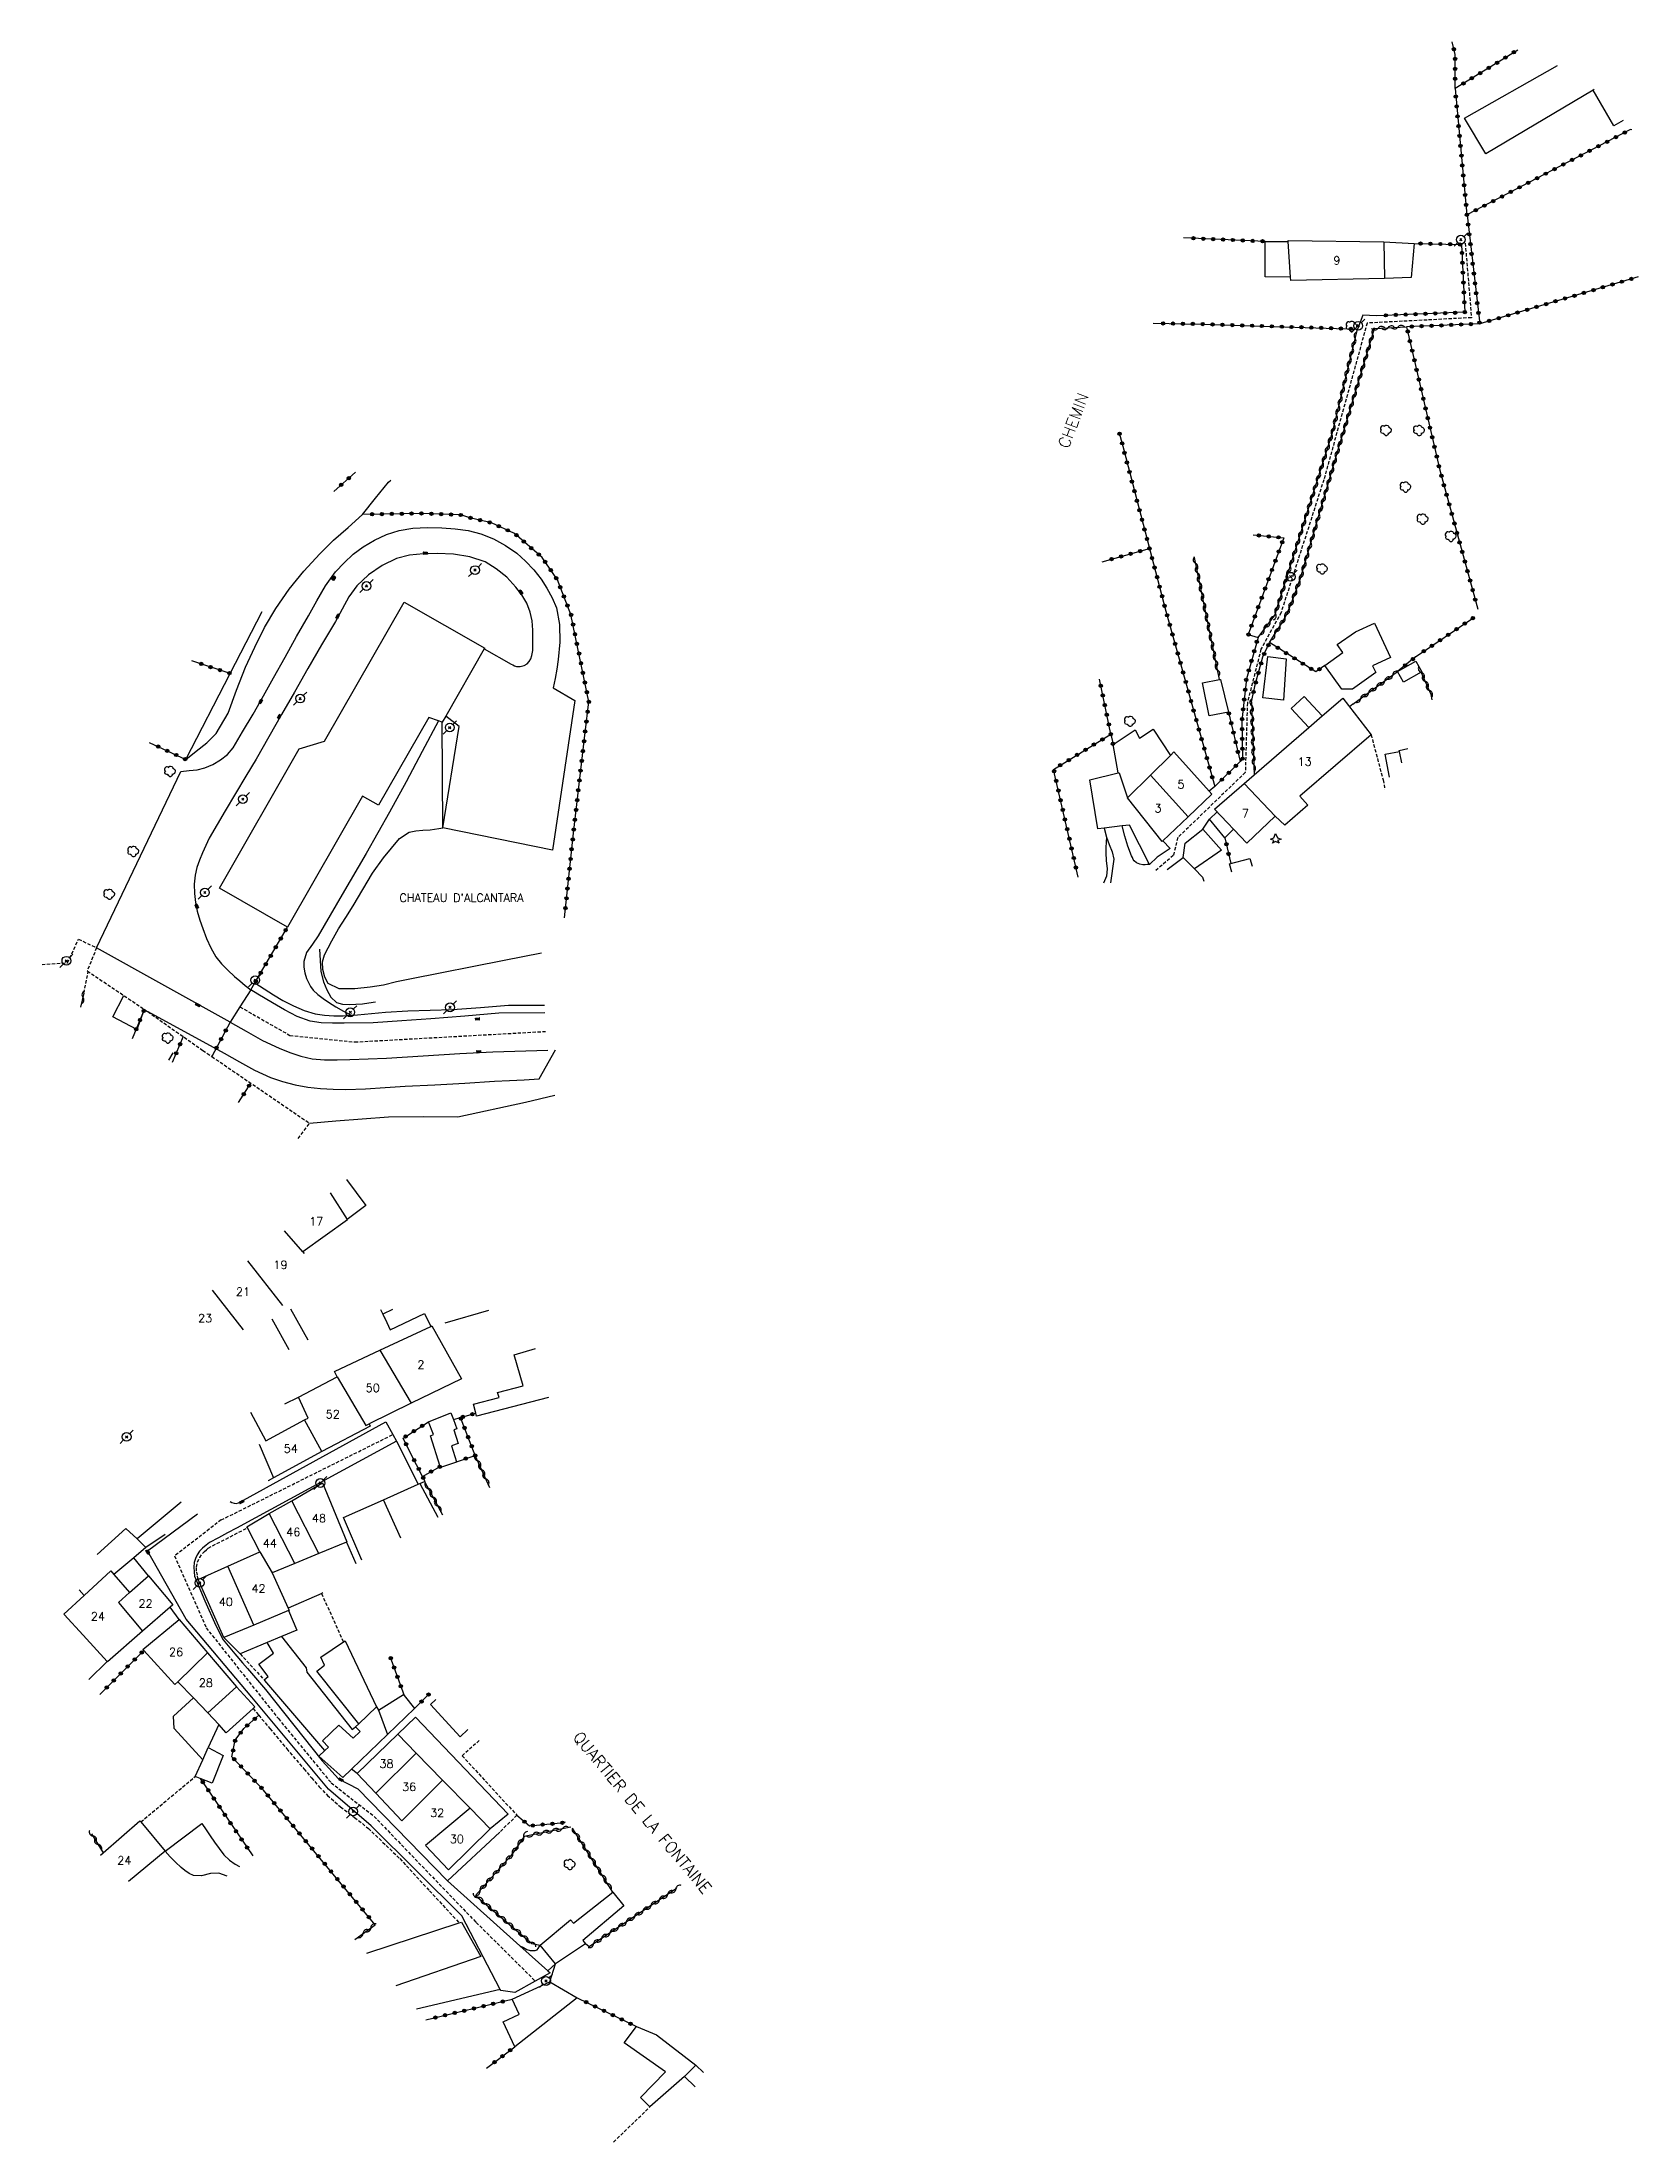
# Model space of a CAD drawing. Header units: millimetres. Extents: x 143000 to 143957, y 139149 to 140000.
# Drawn here: x 143391.1 to 143633.3, y 139677.1 to 139995.9 of the extents above; entities that cross this region are included whole.
import ezdxf
from ezdxf.enums import TextEntityAlignment as Align

# ---------------------------------------------------------------- set-up
doc = ezdxf.new("R2010")
doc.units = ezdxf.units.MM
doc.linetypes.add('DASHED', pattern=[0.75, 0.5, -0.25])
doc.layers.get('0').update_dxf_attribs({"linetype": 'CONTINUOUS'})
for name, color, linetype in [('W0001', 6, 'DASHED'), ('W0006', 2, 'CONTINUOUS'), ('W0008', 7, 'CONTINUOUS'), ('W0014', 7, 'CONTINUOUS'), ('W0017', 7, 'CONTINUOUS'), ('W0020', 2, 'CONTINUOUS'), ('W0070', 7, 'DASHED'), ('W0071', 7, 'CONTINUOUS'), ('W0101', 7, 'CONTINUOUS'), ('W0104', 1, 'CONTINUOUS'), ('W0112', 1, 'DASHED'), ('W0211', 2, 'CONTINUOUS'), ('W0214', 2, 'CONTINUOUS'), ('W0300', 7, 'CONTINUOUS'), ('W0303', 7, 'CONTINUOUS'), ('W0310', 3, 'CONTINUOUS'), ('W0323', 7, 'CONTINUOUS'), ('W0330', 7, 'CONTINUOUS'), ('W0401', 7, 'CONTINUOUS'), ('W0473', 7, 'CONTINUOUS'), ('W0984', 7, 'CONTINUOUS'), ('W0989', 7, 'CONTINUOUS'), ('W0991', 7, 'CONTINUOUS'), ('W1102', 7, 'CONTINUOUS')]:
    doc.layers.add(name, color=color, linetype=linetype)
doc.styles.get("Standard").update_dxf_attribs({"font": 'romans.shx', "width": 0.85})

msp = doc.modelspace()

# ---------------------------------------------------------------- texts
at = {"layer": 'W0984'}
msp.add_text("CHATEAU D'ALCANTARA", height=1.25, dxfattribs=at).set_placement((143454.78, 139865.97), align=Align.MIDDLE_CENTER)
at = {"layer": 'W0989'}
for s, rotation, p in [('CHEMIN', 69.104, (143546.88, 139934.04)), ('QUARTIER DE LA FONTAINE', 309.861, (143471.57, 139738.48))]:
    msp.add_text(s, height=1.75, rotation=rotation, dxfattribs=at).set_placement(p)
at = {"layer": 'W0991'}
for s, p in [('9', (143587.63, 139962.72)), ('13', (143582.73, 139886.63)), ('5', (143563.97, 139883.18)), ('3', (143560.48, 139879.55)), ('7', (143573.75, 139878.79)), ('17', (143432.73, 139816.83)), ('19', (143427.3, 139810.24)), ('21', (143421.61, 139806.16)), ('23', (143415.86, 139802.14)), ('2', (143448.61, 139795.09)), ('50', (143441.3, 139791.56)), ('52', (143435.23, 139787.56)), ('54', (143428.86, 139782.35)), ('48', (143433.14, 139771.79)), ('46', (143429.25, 139769.68)), ('44', (143425.7, 139767.97)), ('22', (143406.83, 139758.83)), ('40', (143419.01, 139759.08)), ('42', (143423.97, 139761.1)), ('24', (143399.6, 139756.88)), ('26', (143411.45, 139751.47)), ('28', (143415.98, 139746.8)), ('38', (143443.4, 139734.51)), ('36', (143446.82, 139731)), ('32', (143451.08, 139727.05)), ('30', (143454.06, 139723.08)), ('24', (143403.6, 139719.84))]:
    msp.add_text(s, height=1.25, dxfattribs=at).set_placement(p, align=Align.MIDDLE_CENTER)

# ---------------------------------------------------------------- blocks, each defined once
blk = doc.blocks.new('T473')
for p, q in [((-0.166667, 0.166667), (0.166667, -0.166667)), ((-0.166667, -0.166667), (0.166667, 0.166667)), ((0.500001, 0.500001), (1.000002, 1.000002)), ((-1.000002, -1.000002), (-0.500001, -0.500001))]:
    blk.add_line(p, q)
blk.add_ellipse((0, 0), major_axis=(0.471405, 0.471405), ratio=1, start_param=5.4977871438, end_param=11.780972451)
blk = doc.blocks.new('T300')
for p, q in [((-0.8, 0.51), (-0.86, 0.34)), ((-0.86, 0.34), (-0.86, 0.17)), ((-0.86, 0.17), (-0.74, 0.06)), ((-0.69, 0.63), (-0.8, 0.51)), ((-0.8, -0.06), (-0.74, 0.06)), ((-0.74, 0.06), (-0.69, 0.11)), ((-0.57, 0.69), (-0.69, 0.63)), ((-0.46, 0.69), (-0.57, 0.69)), ((-0.29, 0.63), (-0.46, 0.69)), ((-0.29, 0.63), (-0.17, 0.74)), ((-0.23, 0.57), (-0.29, 0.63)), ((-0.17, 0.74), (-0.06, 0.8)), ((-0.06, 0.8), (0.06, 0.8)), ((0.06, 0.8), (0.23, 0.74)), ((0.23, 0.74), (0.34, 0.63)), ((0.34, 0.63), (0.4, 0.51)), ((0.46, 0.46), (0.34, 0.46)), ((0.4, 0.51), (0.4, 0.46)), ((0.57, 0.4), (0.46, 0.46)), ((0.57, 0.4), (0.69, 0.29)), ((0.69, 0.29), (0.74, 0.17)), ((0.74, 0.06), (0.69, -0.17)), ((0.74, 0.17), (0.74, 0.06)), ((-0.8, -0.17), (-0.8, -0.06)), ((-0.8, -0.23), (-0.8, -0.17)), ((-0.74, -0.34), (-0.8, -0.23)), ((-0.69, -0.4), (-0.74, -0.34)), ((-0.51, -0.46), (-0.69, -0.4)), ((-0.4, -0.46), (-0.51, -0.46)), ((-0.4, -0.46), (-0.34, -0.46)), ((-0.34, -0.46), (-0.34, -0.4)), ((-0.34, -0.51), (-0.34, -0.46)), ((-0.29, -0.63), (-0.34, -0.51)), ((-0.17, -0.74), (-0.29, -0.63)), ((-0.06, -0.8), (-0.17, -0.74)), ((0.06, -0.8), (-0.06, -0.8)), ((0.17, -0.74), (0.06, -0.8)), ((0.23, -0.69), (0.17, -0.74)), ((0.29, -0.46), (0.23, -0.46)), ((0.29, -0.63), (0.23, -0.69)), ((0.46, -0.4), (0.29, -0.46)), ((0.34, -0.51), (0.29, -0.63)), ((0.34, -0.51), (0.34, -0.46)), ((0.57, -0.34), (0.46, -0.4)), ((0.63, -0.29), (0.57, -0.34)), ((0.69, -0.17), (0.63, -0.29))]:
    blk.add_line(p, q)
blk = doc.blocks.new('T303')
for p, q in [((-0.77, 0), (-0.28, 0.21)), ((-0.28, -0.21), (-0.77, 0)), ((-0.28, 0.21), (0, 0.83)), ((0, 0.83), (0.28, 0.21)), ((0.28, 0.21), (0.83, 0)), ((0.83, 0), (0.28, -0.21)), ((-0.49, -0.63), (-0.28, -0.21)), ((0, -0.35), (-0.49, -0.63)), ((0.56, -0.63), (0, -0.35)), ((0.28, -0.21), (0.56, -0.63))]:
    blk.add_line(p, q)
blk = doc.blocks.new('T401')
for p, q in [((-0.3, 0.3), (0, 0.3)), ((-0.3, -0.25), (-0.3, 0.3)), ((-0.3, 0.15), (0, 0.15)), ((-0.3, 0), (0, 0)), ((0, 0.3), (0, -0.25)), ((-0.3, -0.15), (0, -0.15)), ((-0.3, -0.25), (-0.3, -0.3)), ((-0.3, -0.3), (0, -0.3)), ((0, -0.3), (0, -0.25))]:
    blk.add_line(p, q)
blk = doc.blocks.new('t323o')
at = {"color": 0, "linetype": 'Continuous'}
for radius in [0.25, 0.15]:
    blk.add_circle((0, 0), radius, dxfattribs=at)
blk = doc.blocks.new('t310o')
at = {"color": 0, "linetype": 'Continuous'}
for centre, start, end in [((-0.5, 0.38), 216.8699, 323.1304), ((0.5, -0.37), 36.8699, 143.1303)]:
    blk.add_arc(centre, 0.625, start, end, dxfattribs=at)

# ---------------------------------------------------------------- linework, layer by layer
at = {"layer": 'W0001'}
for points in [[(143421.14, 139849.4), (143428.74, 139845.07), (143438.59, 139844.07), (143467.65, 139845.68)], [(143418.31, 139771.51), (143444.34, 139784.47)], [(143418.31, 139771.51), (143411.2, 139766.05), (143416.02, 139755.14), (143426.98, 139741.35), (143435, 139731.6), (143441.51, 139726.51), (143457, 139710.41), (143465.97, 139701.52)]]:
    msp.add_lwpolyline(points, dxfattribs=at)
at = {"layer": 'W0006'}
for points in [[(143407.15, 139848.68), (143418.76, 139842.39)], [(143418.76, 139842.39), (143421.07, 139841.08), (143423.38, 139839.77), (143425.77, 139838.68), (143427.62, 139838.07), (143429.52, 139837.57), (143431.45, 139837.2), (143433.36, 139836.99), (143435.29, 139836.9), (143437.22, 139836.87), (143440.21, 139836.94), (143443.21, 139837.14), (143446.21, 139837.34), (143450.74, 139837.59), (143455.27, 139837.84), (143459.8, 139838.1), (143462.05, 139838.22), (143464.3, 139838.34), (143466.55, 139838.46), (143469.04, 139842.9)]]:
    msp.add_lwpolyline(points, dxfattribs=at)
at = {"layer": 'W0008'}
for points in [[(143422.79, 139851.99), (143421.14, 139849.4), (143419.67, 139847.1)], [(143419.67, 139847.1), (143422.11, 139845.7), (143424.56, 139844.31), (143427.09, 139843.11), (143428.73, 139842.47), (143430.39, 139841.91), (143432.09, 139841.51), (143433.98, 139841.35), (143435.89, 139841.37), (143437.81, 139841.42), (143443.38, 139841.59), (143448.95, 139841.96), (143454.51, 139842.32), (143459.51, 139842.6), (143459.51, 139842.6), (143467.88, 139842.84), (143467.88, 139842.84)], [(143419.69, 139774.3), (143419.93, 139774.15), (143420.25, 139774.05), (143420.57, 139774.02), (143420.95, 139774.11), (143421.33, 139774.3), (143421.71, 139774.5), (143443.29, 139786.43)], [(143443.29, 139786.43), (143444.34, 139784.47), (143444.89, 139783.45)], [(143444.89, 139783.45), (143436.8, 139779.06), (143428.72, 139774.66), (143420.63, 139770.29), (143419.27, 139769.55), (143417.9, 139768.82), (143416.54, 139768.09), (143416, 139767.67), (143415.46, 139767.25), (143415, 139766.77), (143414.66, 139766.24), (143414.38, 139765.66), (143414.2, 139765.06), (143414.14, 139764.37), (143414.2, 139763.66), (143414.26, 139762.96)], [(143436.12, 139732.2), (143439.03, 139730.68), (143452.61, 139716.77), (143452.67, 139716.72), (143463.64, 139706.87), (143467.9, 139703.05), (143468.21, 139702.78), (143465.97, 139701.52), (143462.88, 139699.78), (143460.74, 139700.06), (143460.66, 139700.21), (143454.82, 139711.42), (143441.08, 139725.08), (143434.58, 139730.63), (143422.93, 139744.61), (143413.01, 139756.47), (143407.12, 139766.8), (143414.73, 139772.43)], [(143414.26, 139762.96), (143415.84, 139759.22), (143417.49, 139755.51), (143418.61, 139753.33), (143420.38, 139751.18), (143421.54, 139749.83), (143422.28, 139748.97), (143425.01, 139745.79), (143433.63, 139734.93), (143436.12, 139732.2)]]:
    msp.add_lwpolyline(points, dxfattribs=at)
at = {"layer": 'W0014'}
for points in [[(143467.43, 139848.52), (143467.43, 139848.52), (143460.43, 139848.46), (143460.43, 139848.46), (143455.29, 139848.01), (143450.14, 139847.6), (143445.74, 139847.27), (143441.35, 139846.99), (143436.95, 139846.93), (143435.22, 139846.95), (143433.48, 139847), (143431.79, 139847.24), (143429.82, 139847.95), (143427.93, 139848.96), (143426.07, 139850.03), (143424.97, 139850.67), (143423.88, 139851.33), (143422.79, 139851.99)], [(143423.41, 139853.05), (143424.82, 139852.14), (143426.22, 139851.22), (143427.67, 139850.39), (143429.26, 139849.57), (143430.89, 139848.84), (143432.58, 139848.33), (143433.98, 139848.13), (143435.4, 139848.06), (143436.83, 139848.06), (143438.05, 139848.12), (143438.98, 139848.17), (143441.12, 139848.41), (143443.26, 139848.62), (143446.65, 139848.78), (143450.04, 139848.88), (143453.43, 139848.99), (143457.66, 139849.29), (143461.89, 139849.64), (143461.89, 139849.64), (143467.36, 139849.64), (143467.36, 139849.64)], [(143444.3, 139803.45), (143442.81, 139802.77)]]:
    msp.add_lwpolyline(points, dxfattribs=at)
at = {"layer": 'W0017'}
for points in [[(143419.67, 139847.1), (143399.38, 139858.37), (143412.2, 139885.11), (143413.42, 139885.26), (143414.64, 139885.41), (143415.81, 139885.69), (143417.04, 139886.21), (143418.21, 139886.89), (143419.24, 139887.71), (143420.11, 139888.75), (143420.84, 139889.94), (143421.55, 139891.14), (143423.18, 139893.85), (143424.72, 139896.6), (143426.26, 139899.36), (143428.01, 139902.5), (143429.75, 139905.65), (143431.55, 139908.77), (143432.83, 139911.05), (143434.15, 139913.32), (143435.67, 139915.42), (143436.95, 139916.81), (143438.33, 139918.12), (143439.83, 139919.26), (143441.55, 139920.27), (143443.39, 139921.09), (143445.29, 139921.7), (143447.41, 139922.06), (143449.6, 139922.16), (143451.78, 139922.1), (143453.79, 139921.97), (143455.8, 139921.7), (143457.73, 139921.21), (143459.64, 139920.45), (143461.47, 139919.45), (143463.16, 139918.27), (143464.51, 139917.08), (143465.74, 139915.74), (143466.84, 139914.31), (143467.75, 139912.94), (143468.55, 139911.5), (143469.17, 139910), (143469.66, 139907.45), (143469.68, 139904.78), (143469.45, 139902.11), (143469.25, 139900.68), (143468.98, 139899.26), (143468.7, 139897.83), (143471.95, 139895.89), (143468.58, 139873.21), (143451.95, 139876.57), (143454.42, 139891.98), (143452.4, 139893.55)], [(143458.22, 139903.73), (143462.3, 139901.44), (143462.57, 139901.31), (143462.84, 139901.18), (143463.12, 139901.09), (143463.68, 139901.08), (143464.26, 139901.2), (143464.74, 139901.46), (143465.05, 139901.81), (143465.28, 139902.26), (143465.46, 139902.73), (143465.61, 139903.51), (143465.61, 139904.33), (143465.58, 139905.16), (143465.58, 139906.57), (143465.49, 139907.98), (143465.22, 139909.34), (143464.67, 139910.68), (143463.91, 139911.96), (143463.03, 139913.14), (143461.66, 139914.62), (143460.06, 139915.92), (143458.35, 139916.94), (143456.05, 139917.72), (143453.57, 139918.1), (143451.08, 139918.21), (143449, 139918.18), (143446.9, 139917.96), (143444.92, 139917.46), (143442.71, 139916.42), (143440.65, 139914.99), (143438.87, 139913.3), (143437.65, 139911.63), (143436.64, 139909.77), (143435.63, 139907.91), (143433.54, 139904.34), (143431.47, 139900.76), (143429.41, 139897.17), (143427.48, 139893.77), (143425.55, 139890.38), (143423.59, 139887), (143422.03, 139884.4), (143420.45, 139881.8), (143418.92, 139879.18), (143417.69, 139877.1), (143416.49, 139874.99), (143415.46, 139872.81), (143415.02, 139871.69), (143414.62, 139870.55), (143414.34, 139869.4), (143414.22, 139868.02), (143414.26, 139866.63), (143414.41, 139865.25), (143414.68, 139863.91), (143415.07, 139862.58), (143415.52, 139861.29), (143416.08, 139859.8), (143416.72, 139858.34), (143417.51, 139856.98), (143418.36, 139855.93), (143419.32, 139854.96), (143420.32, 139854.03), (143421.13, 139853.33), (143421.96, 139852.66), (143422.79, 139851.99)], [(143552.33, 139876.53), (143552.66, 139875.16), (143553.08, 139874.06), (143553.51, 139872.95), (143553.78, 139871.83), (143553.78, 139871.83), (143553.78, 139871.83), (143553.28, 139868.25), (143553.28, 139868.25)], [(143559.18, 139871.03), (143558.85, 139871), (143558.52, 139870.97), (143558.19, 139870.98), (143557.7, 139871.08), (143557.24, 139871.27), (143556.86, 139871.55), (143556.71, 139871.79), (143556.59, 139872.07), (143556.47, 139872.35), (143555.92, 139873.82), (143555.47, 139875.34), (143555.02, 139876.86)], [(143444.89, 139783.45), (143448.19, 139776.94)], [(143419.21, 139717.45), (143417.96, 139717.9), (143416.67, 139717.82), (143415.33, 139717.49), (143414.08, 139717.52), (143413.43, 139717.85), (143412.8, 139718.29), (143412.21, 139718.77), (143411.36, 139719.54), (143410.58, 139720.38), (143409.8, 139721.22), (143415.39, 139725.45), (143416, 139724.49), (143416.62, 139723.54), (143417.27, 139722.61), (143417.98, 139721.64), (143418.72, 139720.7), (143419.56, 139719.86), (143420.42, 139719.27), (143421.07, 139718.92)], [(143460.57, 139724.13), (143452.67, 139716.72)], [(143463.64, 139706.87), (143464.16, 139706.59), (143464.68, 139706.31), (143465.22, 139706.15), (143465.58, 139706.13), (143465.95, 139706.15), (143466.27, 139706.27), (143466.43, 139706.46), (143466.57, 139706.7), (143466.7, 139706.94)], [(143469.05, 139704.13), (143467.9, 139703.05)]]:
    msp.add_lwpolyline(points, dxfattribs=at)
at = {"layer": 'W0020'}
for points in [[(143428.6, 139797.36), (143426.03, 139802.01)], [(143428.81, 139803.57), (143431.46, 139798.86)]]:
    msp.add_lwpolyline(points, dxfattribs=at)
at = {"layer": 'W0070'}
msp.add_lwpolyline([(143607.11, 139965.32), (143608.05, 139954.02), (143592.22, 139953.2), (143585.65, 139929.43), (143579.16, 139909.26), (143576.1, 139903.68), (143574.04, 139895.57), (143573.73, 139884.99), (143563.48, 139875.09), (143562.8, 139872.38), (143560, 139869.98)], dxfattribs=at)
at = {"layer": 'W0071'}
for points in [[(143569.12, 139882.83), (143568.27, 139882.14)], [(143567.26, 139876.4), (143568.3, 139877.88)], [(143460.66, 139700.21), (143447.92, 139697.26)]]:
    msp.add_lwpolyline(points, dxfattribs=at)
at = {"layer": 'W0101'}
for points in [[(143594.77, 139965.52), (143594.88, 139959.95), (143580.65, 139959.68), (143580.61, 139960.2), (143580.23, 139965.6), (143580.22, 139965.76)], [(143418.04, 139867.4), (143430.16, 139888.57), (143433.97, 139889.73), (143446.06, 139910.86), (143458.29, 139903.86), (143458.22, 139903.73), (143452.4, 139893.55), (143451.85, 139892.6), (143451.29, 139892.8), (143449.83, 139893.33), (143442.2, 139880), (143439.75, 139881.4), (143428.35, 139861.49)]]:
    msp.add_lwpolyline(points, close=True, dxfattribs=at)
for points in [[(143573.54, 139883.33), (143575.06, 139884.64), (143583.38, 139891.82), (143585.42, 139893.58), (143588.55, 139896.29), (143592.82, 139890.71), (143582.03, 139881.39), (143583.23, 139880), (143579.73, 139876.98)], [(143559.34, 139884.6), (143562.37, 139887.58), (143562.9, 139888.11), (143568.27, 139882.14), (143568.65, 139881.71), (143565.04, 139878.26)], [(143597.49, 139886.45), (143597.12, 139888.17), (143597.08, 139888.34), (143598.41, 139888.63)], [(143555.83, 139881.14), (143559.34, 139884.6)], [(143565.04, 139878.26), (143561.22, 139874.62), (143561.1, 139874.5), (143555.83, 139881.14)], [(143569.04, 139879.43), (143573.54, 139883.33)], [(143578.27, 139878.34), (143573.95, 139874.25), (143569.04, 139879.43)], [(143579.73, 139876.98), (143578.27, 139878.34), (143578.27, 139878.34)], [(143561.88, 139870.28), (143561.88, 139870.28), (143564.28, 139872.06), (143566, 139870.35), (143567.24, 139869.11), (143567.45, 139868.5)], [(143434.85, 139821.15), (143437.42, 139817.1), (143437.45, 139817.05), (143430.7, 139812.22)], [(143430.7, 139812.22), (143430.89, 139811.96)], [(143442.37, 139797.28), (143450.11, 139800.89), (143450.27, 139800.97), (143454.77, 139792.95)], [(143435.88, 139793.23), (143435.49, 139794.06), (143435.59, 139794.11), (143442.37, 139797.28)], [(143430.93, 139786.71), (143431.03, 139786.76), (143431.51, 139786.98), (143430.02, 139790.17), (143435.88, 139793.23)], [(143454.77, 139792.95), (143447.13, 139789.22)], [(143422.74, 139787.9), (143425.09, 139783.53)], [(143447.13, 139789.22), (143440.76, 139786.1)], [(143425.09, 139783.53), (143425.09, 139783.53), (143430.93, 139786.71)], [(143440.76, 139786.1), (143440.92, 139785.76), (143433.6, 139781.89)], [(143433.6, 139781.89), (143426.25, 139777.9)], [(143426.25, 139777.9), (143425.42, 139777.43), (143425.42, 139777.43), (143425.42, 139777.43)], [(143429.01, 139774.44), (143433.67, 139777.15)], [(143433.67, 139777.15), (143437.39, 139768.2), (143437.31, 139768.16), (143433.14, 139766.43)], [(143412.21, 139774.19), (143405.55, 139768.65), (143403.85, 139770.22)], [(143422.19, 139770.49), (143425.6, 139772.47)], [(143425.6, 139772.47), (143429.01, 139774.44)], [(143403.85, 139770.22), (143399.47, 139766.29)], [(143424.17, 139766.65), (143422.29, 139770.31), (143422.19, 139770.49)], [(143419.33, 139764.5), (143424.17, 139766.65)], [(143433.14, 139766.43), (143429.49, 139764.91)], [(143406.38, 139754.63), (143401.07, 139749.98), (143401.02, 139750.04), (143397.35, 139754.03), (143394.46, 139757.17), (143394.41, 139757.23), (143397.49, 139760.05), (143401.54, 139763.77), (143402.02, 139763.23), (143404.39, 139760.51)], [(143404.39, 139760.51), (143407.28, 139763.03)], [(143407.28, 139763.03), (143410.98, 139758.65)], [(143414.83, 139762.49), (143419.33, 139764.5)], [(143418.7, 139753.66), (143414.83, 139762.49)], [(143426.03, 139763.48), (143428.48, 139758.11), (143428.63, 139757.79), (143428.54, 139757.76), (143423.25, 139755.56)], [(143429.49, 139764.91), (143426.03, 139763.48)], [(143410.98, 139758.65), (143410.55, 139758.27), (143406.38, 139754.63)], [(143411.7, 139746.96), (143411.25, 139746.53), (143406.55, 139751.7), (143406.42, 139751.84), (143411.94, 139756.41)], [(143411.94, 139756.41), (143416.23, 139751.36)], [(143423.25, 139755.56), (143418.7, 139753.66)], [(143416.23, 139751.36), (143420.63, 139746.19)], [(143420.63, 139746.19), (143416.29, 139742.24), (143414.08, 139744.51), (143411.7, 139746.96)], [(143438.96, 139733.01), (143445.12, 139739), (143447.91, 139736.13)], [(143447.91, 139736.13), (143451.91, 139732.03)], [(143441.79, 139730.02), (143438.96, 139733.01)], [(143451.91, 139732.03), (143456.08, 139727.75)], [(143445.74, 139725.86), (143441.79, 139730.02)], [(143456.08, 139727.75), (143459.14, 139724.61), (143452.79, 139718.42)], [(143400, 139720.63), (143400.39, 139720.97), (143405.96, 139725.86), (143406.11, 139725.68), (143409.8, 139721.22), (143404.23, 139716.62)], [(143452.79, 139718.42), (143449.33, 139722.07)]]:
    msp.add_lwpolyline(points, dxfattribs=at)
at = {"layer": 'W0104'}
for points in [[(143607.01, 139984.31), (143621.13, 139992.33)], [(143626.67, 139988.69), (143626.51, 139988.58), (143610.24, 139978.88), (143607.01, 139984.31)], [(143631.09, 139983.96), (143629.66, 139983.13), (143626.51, 139988.58)], [(143580.61, 139960.2), (143576.76, 139960.21), (143576.77, 139965.61), (143580.23, 139965.6)], [(143594.77, 139965.52), (143599.36, 139965.3), (143598.89, 139960.11), (143594.88, 139959.95)], [(143583.38, 139891.82), (143580.69, 139894.7), (143582.66, 139896.53), (143585.42, 139893.58)], [(143554.46, 139884.91), (143553.66, 139889.23), (143557.04, 139891.46), (143557.66, 139890.2), (143559.74, 139891.57), (143562.37, 139887.58)], [(143595.61, 139884.27), (143594.95, 139887.76), (143597.12, 139888.17)], [(143561.22, 139874.62), (143562.34, 139873.43), (143560.34, 139872.12), (143559.18, 139871.03), (143556.13, 139876.99), (143555.02, 139876.86), (143552.33, 139876.53), (143551.34, 139876.41), (143550.14, 139883.88), (143554.46, 139884.91), (143554.59, 139884.94), (143555.83, 139881.14)], [(143571.94, 139876.37), (143570.62, 139875.08), (143568.3, 139877.88), (143569.45, 139879)], [(143564.28, 139872.06), (143564.59, 139874.26), (143567.26, 139876.4), (143570.13, 139873.18), (143566, 139870.35)], [(143571.7, 139869.83), (143571.31, 139871.1), (143574.43, 139871.93), (143574.75, 139870.78)], [(143406.42, 139848.47), (143405.52, 139845.99), (143401.85, 139847.89), (143403.54, 139851.11)], [(143410.96, 139842.42), (143410.32, 139841.31)], [(143437.3, 139823.18), (143440.26, 139819.25), (143437.42, 139817.1)], [(143442.48, 139803.47), (143442.81, 139802.77), (143443.08, 139802.2), (143443.17, 139802.02), (143443.95, 139800.38), (143449.17, 139802.86), (143450.11, 139800.89)], [(143467.98, 139790.09), (143457.05, 139787.26), (143456.94, 139787.7), (143456.58, 139789.08), (143460.47, 139790.09), (143460.25, 139790.85), (143464.15, 139791.86), (143462.79, 139796.6), (143466, 139797.53)], [(143427.95, 139789.16), (143430.02, 139790.17)], [(143439.63, 139765.39), (143436.88, 139771.86), (143442.93, 139774.58), (143448.19, 139776.94), (143448.44, 139777.05), (143451.18, 139771.91)], [(143409.78, 139769.31), (143409.78, 139769.31), (143406.89, 139767.33), (143405.04, 139765.76), (143402.02, 139763.23)], [(143405.55, 139768.65), (143406.89, 139767.33)], [(143437.31, 139768.16), (143438.75, 139764.89)], [(143396.74, 139760.9), (143397.49, 139760.05)], [(143433.75, 139760.44), (143433.56, 139760.35), (143428.48, 139758.11)], [(143428.54, 139757.76), (143429.79, 139754.79), (143427.46, 139753.81), (143425.29, 139752.9), (143421.19, 139751.17), (143418.7, 139753.66)], [(143434.01, 139736.5), (143424.91, 139747.14), (143424.81, 139747.26), (143425.45, 139747.74), (143424.04, 139749.64), (143426.23, 139751.27), (143425.29, 139752.9)], [(143427.46, 139753.81), (143431.19, 139749.08), (143431.3, 139748.41), (143438.17, 139739.69), (143438.71, 139740.11)], [(143439.2, 139740.58), (143432.81, 139748.56), (143433.96, 139749.48), (143433.4, 139750.66), (143436.88, 139753), (143437.12, 139753.17), (143441.88, 139743.15)], [(143401.02, 139750.04), (143398.24, 139747.3)], [(143415.52, 139735.12), (143411.15, 139739.85), (143411.05, 139741.71), (143414.08, 139744.51)], [(143420.63, 139746.19), (143423.4, 139743.13), (143423.14, 139742.89), (143419.06, 139739.19), (143417.92, 139740.44), (143416.29, 139742.24)], [(143450.07, 139743.51), (143450.88, 139744.26)], [(143455.73, 139739.68), (143454.56, 139738.6), (143450.07, 139743.51)], [(143417.92, 139740.44), (143416.35, 139736.96)], [(143442.19, 139742.65), (143443.54, 139738.93)], [(143445.12, 139739), (143447.79, 139741.56), (143461.86, 139726.84), (143459.14, 139724.61)], [(143440.42, 139705.76), (143454.43, 139710.34), (143454.77, 139710.45), (143457.7, 139705.23), (143444.8, 139700.79)], [(143483.36, 139682.4), (143481.92, 139683.82), (143485.76, 139687.73), (143479.46, 139692.14), (143481.35, 139694.6), (143484.36, 139693.33), (143490.35, 139688.75), (143491.48, 139687.64)], [(143490.23, 139685.45), (143488.6, 139687.05), (143483.36, 139682.4)], [(143490.35, 139688.75), (143488.6, 139687.05)]]:
    msp.add_lwpolyline(points, dxfattribs=at)
for points in [[(143589.99, 139897.61), (143588.39, 139897.64), (143585.8, 139901.24), (143588.55, 139903.22), (143587.68, 139904.42), (143590.48, 139906.31), (143593.36, 139907.64), (143595.78, 139902.42), (143593.05, 139901.15), (143593.52, 139900.15)], [(143576.41, 139896.33), (143577.17, 139902.6), (143579.91, 139902.26), (143579.52, 139895.96)], [(143596.84, 139900.3), (143599.61, 139901.88), (143600.52, 139900.28), (143600.44, 139900.23), (143597.76, 139898.7)], [(143568.23, 139893.58), (143567.25, 139898.59), (143569.8, 139899.08), (143569.98, 139899.12), (143571.2, 139894.16)], [(143449.75, 139786.43), (143453.14, 139787.76), (143453.54, 139786.75), (143454.09, 139785.35), (143453.61, 139785.2), (143454.25, 139783.13), (143453.27, 139782.75), (143454, 139780.36), (143454.03, 139780.26), (143451.57, 139779.5), (143451.54, 139779.62), (143450.09, 139784.3), (143450.52, 139784.47)], [(143447.66, 139742.88), (143443.54, 139738.93), (143438.06, 139733.68), (143436.74, 139732.41), (143433.12, 139735.65), (143434.01, 139736.5), (143434.57, 139737.04), (143433.68, 139737.96), (143436.16, 139740.34), (143438.33, 139738.4), (143439.39, 139739.41), (143438.71, 139740.11), (143439.2, 139740.58), (143441.88, 139743.15), (143442.19, 139742.65), (143445.95, 139744.99), (143446.05, 139744.86)], [(143416.35, 139736.96), (143418.58, 139735.73), (143416.94, 139731.55), (143415.13, 139732.26), (143414.36, 139732.56), (143415.52, 139735.12)], [(143466.7, 139706.94), (143471.34, 139710.82), (143471.76, 139710.32), (143477.76, 139715.02), (143479.42, 139712.91), (143473.17, 139707.69), (143473.6, 139707.14), (143469.05, 139704.13)], [(143462.46, 139698.74), (143468.18, 139701.4), (143472.35, 139698.98), (143462.88, 139691.54), (143461.1, 139695.34), (143463.5, 139696.46), (143463.52, 139696.47)]]:
    msp.add_lwpolyline(points, close=True, dxfattribs=at)
at = {"layer": 'W0112'}
for points in [[(143592.82, 139890.71), (143594.64, 139883.86)], [(143594.64, 139883.86), (143594.93, 139882.38)], [(143391.11, 139855.84), (143394.99, 139856.09), (143396.64, 139859.69), (143399.38, 139858.37), (143397.98, 139854.86), (143407.02, 139848.77), (143407.15, 139848.68), (143415.52, 139842.79), (143416.89, 139841.86), (143431.71, 139831.74)], [(143397.46, 139851.48), (143398.11, 139854.77)], [(143430.01, 139829.42), (143431.71, 139831.74)], [(143416.33, 139767.25), (143422.29, 139770.31)], [(143414.83, 139762.49), (143414.69, 139763.12), (143414.56, 139763.75), (143414.54, 139764.36), (143414.72, 139765.09), (143415.05, 139765.8), (143415.49, 139766.44), (143415.76, 139766.72), (143416.05, 139766.99), (143416.33, 139767.25)], [(143436.88, 139753), (143433.56, 139760.35)], [(143421.19, 139751.17), (143424.81, 139747.26)], [(143423.14, 139742.89), (143424, 139741.86), (143425.7, 139739.83), (143428.25, 139736.76), (143430.85, 139733.72), (143432.02, 139732.36), (143433.19, 139731), (143434.43, 139729.7), (143436.43, 139727.96), (143438.56, 139726.35), (143440.64, 139724.69), (143445.42, 139720.1), (143449.92, 139715.22), (143454.43, 139710.34)], [(143457.48, 139738.03), (143454.87, 139735.71), (143463.19, 139726.68), (143460.57, 139724.13)], [(143406.11, 139725.68), (143414.36, 139732.56)], [(143477.86, 139677.08), (143483.36, 139682.4)]]:
    msp.add_lwpolyline(points, dxfattribs=at)
at = {"layer": 'W0211'}
for points in [[(143412.92, 139886.96), (143414.51, 139888.23), (143416.1, 139889.49), (143417.52, 139890.88), (143419.36, 139893.98), (143420.64, 139897.49), (143421.98, 139900.98), (143423.41, 139904.01), (143424.9, 139907.01), (143426.58, 139909.9), (143428.62, 139912.79), (143430.87, 139915.55), (143433.26, 139918.18), (143435.36, 139920.23), (143437.55, 139922.19), (143439.75, 139924.15), (143441.73, 139926.61), (143443.71, 139929.06), (143444.03, 139929.35)], [(143466.93, 139857.56), (143466.93, 139857.56), (143466.93, 139857.56), (143461.25, 139856.43), (143461.25, 139856.43), (143446.93, 139853.62), (143446.93, 139853.62), (143446.93, 139853.62), (143446.93, 139853.62), (143444.93, 139853.18), (143442.94, 139852.68), (143440.93, 139852.38), (143438.57, 139852.16), (143436.2, 139852.15), (143434.52, 139852.97), (143434.03, 139853.91), (143433.72, 139855.08), (143433.66, 139856.22), (143433.96, 139857.31), (143434.52, 139858.38), (143435.11, 139859.44), (143436.11, 139861.24), (143437.21, 139862.99), (143438.32, 139864.73), (143439.79, 139867.23), (143441.28, 139869.7), (143442.96, 139872.02), (143444.13, 139873.51), (143445.37, 139874.94), (143446.84, 139875.91), (143447.85, 139876.14), (143448.93, 139876.22), (143450.01, 139876.3), (143450.66, 139876.39), (143451.31, 139876.48), (143451.95, 139876.57), (143451.85, 139892.6)], [(143552.66, 139875.16), (143552.62, 139874.38), (143552.58, 139873.59), (143552.55, 139872.81), (143552.63, 139871.6), (143552.76, 139870.38), (143552.65, 139869.23), (143552.21, 139868.19)], [(143431.71, 139831.74), (143435.7, 139832.09), (143439.69, 139832.43), (143443.68, 139832.7), (143448.94, 139832.77), (143454.21, 139832.72), (143454.21, 139832.72), (143464.51, 139834.96), (143468.95, 139835.99), (143468.95, 139835.99)]]:
    msp.add_lwpolyline(points, dxfattribs=at)
at = {"layer": 'W0214'}
msp.add_lwpolyline([(143451.29, 139892.8), (143448.82, 139888.19), (143446.36, 139883.57), (143443.86, 139878.98), (143440.29, 139872.69), (143436.64, 139866.44), (143433.01, 139860.18), (143432.14, 139858.92), (143431.27, 139857.65), (143430.82, 139856.31), (143430.83, 139855.45), (143430.99, 139854.57), (143431.25, 139853.73), (143431.53, 139853.1), (143431.87, 139852.51), (143432.26, 139851.95), (143432.95, 139851.26), (143433.76, 139850.67), (143434.58, 139850.11), (143435.71, 139849.41), (143436.88, 139848.76), (143438.05, 139848.12)], dxfattribs=at)
at = {"layer": 'W0300'}
for points in [[(143412.92, 139886.96), (143419.67, 139900.02), (143424.54, 139909.41)], [(143433.2, 139858.16), (143433.32, 139856.46), (143433.44, 139854.77), (143433.82, 139853.18), (143434.32, 139852), (143434.96, 139850.87), (143435.8, 139850.08), (143436.69, 139849.82), (143437.72, 139849.77), (143438.75, 139849.79), (143439.74, 139849.87), (143440.73, 139850.03), (143441.72, 139850.19)]]:
    msp.add_lwpolyline(points, dxfattribs=at)
at = {"layer": 'W0303'}
msp.add_lwpolyline([(143452.29, 139801.45), (143458.92, 139803.36)], dxfattribs=at)
at = {"layer": 'W0310'}
for points in [[(143575.67, 139905.49), (143578.23, 139908.86), (143586.95, 139936.57), (143590.74, 139952.29)], [(143577.4, 139904.71), (143578.27, 139906.1), (143579.15, 139907.49), (143579.96, 139908.92), (143580.75, 139910.73), (143581.44, 139912.59), (143582.12, 139914.46), (143587.72, 139933.67), (143593.33, 139952.4), (143598.22, 139952.65)], [(143569.8, 139899.08), (143566.01, 139917.61)], [(143590.04, 139895.33), (143596.84, 139900.3)], [(143602.1, 139895.99), (143601.94, 139896.81), (143600.44, 139900.23)], [(143574.67, 139895.73), (143575.06, 139884.64)], [(143590.04, 139895.33), (143589.56, 139894.97)], [(143397.46, 139851.48), (143396.95, 139849.38)], [(143459.09, 139776.38), (143456.86, 139781.3)], [(143449.17, 139777.33), (143451.88, 139772.31)], [(143471.38, 139724.9), (143464.29, 139723.48), (143462.24, 139720.52), (143456.92, 139714.52), (143465.47, 139707.2), (143466.7, 139706.94)], [(143477.76, 139715.02), (143471.68, 139724.62)], [(143398.62, 139723.88), (143400.39, 139720.97)], [(143487.38, 139715.55), (143474.13, 139706.72), (143473.6, 139707.14)], [(143438.6, 139707.82), (143441.67, 139710.07)]]:
    msp.add_lwpolyline(points, dxfattribs=at)
at = {"layer": 'W0323'}
for points in [[(143605.56, 139988.8), (143605.58, 139993.96), (143605.14, 139995.88)], [(143615.08, 139994.66), (143605.56, 139988.8)], [(143605.56, 139988.8), (143607.37, 139969.65), (143607.38, 139969.57), (143609.31, 139953.1), (143598.22, 139952.65), (143603.26, 139930.88), (143609.03, 139909.78)], [(143632.41, 139982.54), (143632.2, 139982.59), (143607.37, 139969.65)], [(143576.77, 139965.61), (143564.36, 139966.14)], [(143599.36, 139965.3), (143606.56, 139965.12), (143607.04, 139954.84), (143593.57, 139954.33)], [(143633.33, 139960.22), (143609.31, 139953.1)], [(143559.76, 139953.18), (143567, 139953.06), (143590.74, 139952.29)], [(143554.6, 139936.54), (143555.27, 139933.97), (143559.19, 139919), (143561.69, 139909.47), (143569.12, 139882.83)], [(143435.41, 139927.66), (143438.71, 139930.58)], [(143470.39, 139862.9), (143471.75, 139875.77), (143473.52, 139891.04), (143474.11, 139895.71), (143471.39, 139908.97), (143469.32, 139914.22), (143467, 139917.62), (143462.81, 139921.27), (143459.32, 139922.88), (143456.25, 139923.61), (143454.63, 139924.08), (143448.93, 139924.31), (143439.75, 139924.15)], [(143552, 139916.96), (143559.19, 139919)], [(143574.94, 139921.05), (143579.58, 139920.6), (143574.17, 139905.93), (143575.67, 139905.49)], [(143599.58, 139902.53), (143608.39, 139908.51)], [(143575.67, 139905.49), (143573.9, 139899.22), (143573.22, 139892.89), (143573.33, 139887.03), (143572.95, 139886.65), (143569.12, 139882.83)], [(143574.67, 139895.73), (143575.27, 139898.51), (143576.41, 139902.55), (143577.4, 139904.71)], [(143585.8, 139901.24), (143584.43, 139900.27), (143577.4, 139904.71)], [(143419.67, 139900.02), (143413.84, 139901.93)], [(143599.58, 139902.53), (143596.84, 139900.3)], [(143553.32, 139890.8), (143551.59, 139899.17)], [(143571.2, 139894.16), (143572.95, 139886.65)], [(143548.36, 139869.07), (143544.63, 139885.46), (143553.32, 139890.8), (143553.66, 139889.23)], [(143407.39, 139889.54), (143412.92, 139886.96)], [(143570.62, 139875.08), (143571.54, 139871.16)], [(143422.79, 139851.99), (143423.41, 139853.05), (143428.35, 139861.49)], [(143404.84, 139844.61), (143406.65, 139849.02)], [(143419.67, 139847.1), (143416.89, 139841.86)], [(143412.55, 139844.88), (143410.88, 139840.97)], [(143420.94, 139834.9), (143422.78, 139837.84)], [(143447.04, 139781.67), (143445.91, 139783.93), (143449.75, 139786.43)], [(143453.54, 139786.75), (143454.63, 139787.06), (143456.94, 139787.7)], [(143456.86, 139781.3), (143454.63, 139787.06)], [(143448.44, 139777.05), (143449.17, 139777.33), (143449.26, 139777.36), (143448.86, 139778.13), (143447.04, 139781.67)], [(143448.86, 139778.13), (143451.54, 139779.62)], [(143454, 139780.36), (143456.86, 139781.3)], [(143399.87, 139745.03), (143406.55, 139751.7)], [(143443.92, 139750.83), (143446.05, 139744.86)], [(143447.66, 139742.88), (143449.93, 139745.16)], [(143441.67, 139710.07), (143424.74, 139730.47), (143419.92, 139735.55), (143420.43, 139738.1), (143421.73, 139739.85), (143424, 139741.86)], [(143415.13, 139732.26), (143423.08, 139720.53)], [(143463.19, 139726.68), (143465.09, 139725.07), (143470.36, 139725.58), (143470.57, 139725.67)], [(143449.36, 139695.62), (143462.46, 139698.74)], [(143472.35, 139698.98), (143481.35, 139694.6)], [(143458.59, 139688.31), (143462.88, 139691.54)]]:
    msp.add_lwpolyline(points, dxfattribs=at)
at = {"layer": 'W0330'}
for points in [[(143593.57, 139954.33), (143591.58, 139954.42), (143590.74, 139952.29)], [(143407.28, 139763.03), (143405.04, 139765.76)], [(143411.94, 139756.41), (143410.55, 139758.27)], [(143438.96, 139733.01), (143438.06, 139733.68)], [(143468.18, 139701.4), (143469.05, 139704.13)]]:
    msp.add_lwpolyline(points, dxfattribs=at)
at = {"layer": 'W1102'}
for points in [[(143559.34, 139884.6), (143565.04, 139878.26)], [(143578.27, 139878.34), (143573.54, 139883.33)], [(143430.7, 139812.22), (143427.89, 139815.4)], [(143427.68, 139804.08), (143422.36, 139810.84)], [(143421.69, 139800.37), (143416.96, 139806.38)], [(143442.37, 139797.28), (143447.13, 139789.22)], [(143435.88, 139793.23), (143440.23, 139785.85), (143440.76, 139786.1)], [(143433.6, 139781.89), (143430.93, 139786.71)], [(143424.09, 139783), (143426.25, 139777.9)], [(143429.49, 139764.91), (143425.6, 139772.47)], [(143433.14, 139766.43), (143429.01, 139774.44)], [(143445.55, 139768.73), (143442.93, 139774.58)], [(143424.17, 139766.65), (143426.03, 139763.48)], [(143423.25, 139755.56), (143419.33, 139764.5)], [(143404.39, 139760.51), (143402.71, 139758.97)], [(143402.71, 139758.97), (143406.38, 139754.63)], [(143411.7, 139746.96), (143416.23, 139751.36)], [(143441.79, 139730.02), (143447.91, 139736.13)], [(143445.74, 139725.86), (143451.91, 139732.03)], [(143456.08, 139727.75), (143449.33, 139722.07)]]:
    msp.add_lwpolyline(points, dxfattribs=at)

# ---------------------------------------------------------------- block references
at = {"layer": 'W0300', "rotation": 359.9999899820874}
for p in [(143589.88, 139952.7), (143595.11, 139936.91), (143600.13, 139936.89), (143598.07, 139928.31), (143600.68, 139923.44), (143604.94, 139920.82), (143585.42, 139915.87), (143556.26, 139892.74), (143410.57, 139885.14), (143405, 139872.99), (143401.35, 139866.48), (143471.23, 139719.2)]:
    msp.add_blockref('T300', p, dxfattribs=at)
at = {"layer": 'W0300'}
msp.add_blockref('T300', (143410.22, 139844.66), dxfattribs=at)
at = {"layer": 'W0303', "rotation": 359.9999899820874}
msp.add_blockref('T303', (143578.33, 139874.87), dxfattribs=at)
at = {"layer": 'W0310'}
for p, rotation in [((143590.05, 139949.42), 76.41590353846891), ((143590.4, 139950.88), 76.41590353846891), ((143592.63, 139950.06), 73.31956188133103), ((143593.06, 139951.5), 73.31956188133103), ((143593.89, 139952.43), 2.987552226084015), ((143595.39, 139952.5), 2.987552226084015), ((143596.89, 139952.58), 2.987552226084015), ((143589.34, 139946.51), 76.41590353846891), ((143589.7, 139947.96), 76.41590353846891), ((143591.77, 139947.19), 73.31956188133103), ((143592.2, 139948.62), 73.31956188133103), ((143588.64, 139943.59), 76.41590353846891), ((143588.99, 139945.05), 76.41590353846891), ((143590.91, 139944.31), 73.31956188133103), ((143591.34, 139945.75), 73.31956188133103), ((143587.94, 139940.67), 76.41590353846891), ((143588.29, 139942.13), 76.41590353846891), ((143589.62, 139940), 73.31956188133103), ((143590.05, 139941.44), 73.31956188133103), ((143590.48, 139942.88), 73.31956188133103), ((143587.23, 139937.76), 76.41590353846891), ((143587.58, 139939.21), 76.41590353846891), ((143588.76, 139937.13), 73.31956188133103), ((143589.19, 139938.57), 73.31956188133103), ((143585.96, 139933.44), 72.55184386062324), ((143586.41, 139934.87), 72.55184386062324), ((143586.86, 139936.3), 72.55184386062324), ((143587.9, 139934.26), 73.31956188133103), ((143588.33, 139935.69), 73.31956188133103), ((143585.06, 139930.58), 72.55184386062324), ((143585.51, 139932.01), 72.55184386062324), ((143587.05, 139931.38), 73.7458653543181), ((143587.47, 139932.82), 73.7458653543181), ((143584.16, 139927.72), 72.55184386062324), ((143584.61, 139929.15), 72.55184386062324), ((143586.21, 139928.5), 73.7458653543181), ((143586.63, 139929.94), 73.7458653543181), ((143583.26, 139924.86), 72.55184386062324), ((143583.71, 139926.29), 72.55184386062324), ((143584.95, 139924.18), 73.7458653543181), ((143585.37, 139925.62), 73.7458653543181), ((143585.79, 139927.06), 73.7458653543181), ((143582.36, 139921.99), 72.55184386062324), ((143582.81, 139923.43), 72.55184386062324), ((143584.11, 139921.3), 73.7458653543181), ((143584.53, 139922.74), 73.7458653543181), ((143581.01, 139917.7), 72.55184386062324), ((143581.46, 139919.13), 72.55184386062324), ((143581.91, 139920.56), 72.55184386062324), ((143583.27, 139918.42), 73.7458653543181), ((143583.69, 139919.86), 73.7458653543181), ((143566.19, 139916.72), 101.5535203550368), ((143566.49, 139915.25), 101.5535203550368), ((143580.11, 139914.84), 72.55184386062324), ((143580.56, 139916.27), 72.55184386062324), ((143582.43, 139915.54), 73.7458653543181), ((143582.85, 139916.98), 73.7458653543181), ((143566.79, 139913.78), 101.5535203550368), ((143567.09, 139912.31), 101.5535203550368), ((143579.21, 139911.98), 72.55184386062324), ((143579.66, 139913.41), 72.55184386062324), ((143580.96, 139911.29), 69.82934658893869), ((143581.47, 139912.7), 69.85646373962386), ((143581.99, 139914.1), 69.85646373962386), ((143567.39, 139910.84), 101.5535203550368), ((143567.69, 139909.37), 101.5535203550368), ((143578.31, 139909.12), 72.55184386062324), ((143578.76, 139910.55), 72.55184386062324), ((143579.74, 139908.55), 60.71458476755114), ((143580.39, 139909.9), 66.25263072117387), ((143567.99, 139907.9), 101.5535203550368), ((143568.29, 139906.43), 101.5535203550368), ((143568.59, 139904.96), 101.5535203550368), ((143576.58, 139906.69), 52.73500263697846), ((143577.49, 139907.88), 52.73500263697846), ((143578.2, 139905.98), 57.72900179224482), ((143579, 139907.25), 57.7181660633974), ((143568.89, 139903.49), 101.5535203550368), ((143569.2, 139902.02), 101.5535203550368), ((143569.5, 139900.55), 101.5535203550368), ((143594.89, 139898.87), 36.13895363361942), ((143596.1, 139899.76), 36.13895363361942), ((143600.47, 139900.16), 113.6495705389977), ((143601.07, 139898.79), 113.6495705389977), ((143591.25, 139896.22), 36.13895363361942), ((143592.46, 139897.1), 36.13895363361942), ((143593.68, 139897.99), 36.13895363361942), ((143601.67, 139897.41), 113.6495705389977), ((143574.69, 139895.13), 272.0124483479369), ((143574.74, 139893.63), 272.0124483479369), ((143574.8, 139892.13), 272.0124483479369), ((143574.85, 139890.63), 272.0124483479369), ((143574.9, 139889.13), 272.0124483479369), ((143574.95, 139887.63), 272.0124483479369), ((143575.01, 139886.13), 272.0124483479369), ((143397.31, 139850.84), 256.2871116525735), ((143457.24, 139780.48), 114.3158226645035), ((143457.85, 139779.11), 114.3158226645035), ((143458.47, 139777.74), 114.3158226645035), ((143449.75, 139776.27), 298.3558510693956), ((143450.46, 139774.95), 298.3558510693956), ((143451.17, 139773.63), 298.3558510693956), ((143398.83, 139723.53), 301.3787544346976), ((143464.21, 139723.38), 235.266537722527), ((143465.63, 139723.75), 191.3359530489977), ((143467.1, 139724.04), 191.3359530489977), ((143468.58, 139724.34), 191.3359530489977), ((143470.05, 139724.63), 191.3359530489977), ((143472.14, 139723.89), 122.3694373359861), ((143399.61, 139722.25), 301.3787544346976), ((143462.51, 139720.91), 235.266537722527), ((143463.36, 139722.14), 235.266537722527), ((143472.94, 139722.63), 122.3694373359861), ((143473.74, 139721.36), 122.3694373359861), ((143474.55, 139720.09), 122.3694373359861), ((143459.57, 139717.51), 228.5035316446287), ((143460.56, 139718.63), 228.5035316446287), ((143461.56, 139719.75), 228.5035316446287), ((143475.35, 139718.82), 122.3694373359861), ((143476.15, 139717.56), 122.3694373359861), ((143457.31, 139714.19), 319.4097471316591), ((143457.58, 139715.26), 228.5035316446287), ((143458.57, 139716.38), 228.5035316446287), ((143476.95, 139716.29), 122.3694373359861), ((143484.8, 139713.83), 213.6644094761951), ((143486.05, 139714.66), 213.6644094761951), ((143487.3, 139715.49), 213.6644094761951), ((143458.45, 139713.21), 319.4097471316591), ((143459.59, 139712.23), 319.4097471316591), ((143460.73, 139711.26), 319.4097471316591), ((143481.06, 139711.33), 213.6644094761951), ((143482.31, 139712.16), 213.6644094761951), ((143483.55, 139713), 213.6644094761951), ((143439.81, 139708.71), 36.26836089107057), ((143441.02, 139709.59), 36.26836089107057), ((143461.87, 139710.28), 319.4097471316591), ((143463.01, 139709.31), 319.4097471316591), ((143464.15, 139708.33), 319.4097471316591), ((143465.29, 139707.35), 319.4097471316591), ((143476.06, 139708.01), 213.6644094761951), ((143477.31, 139708.84), 213.6644094761951), ((143478.56, 139709.67), 213.6644094761951), ((143479.81, 139710.5), 213.6644094761951), ((143474.81, 139707.18), 213.6644094761951)]:
    msp.add_blockref('t310o', p, dxfattribs=dict(at, rotation=rotation))
at = {"layer": 'W0323'}
for p, rotation in [((143605.39, 139994.78), 103.0985812092687), ((143605.57, 139991.8), 89.67805461778813), ((143605.58, 139993.3), 89.67805461778813), ((143610.67, 139991.95), 211.6116949733111), ((143611.94, 139992.73), 211.6116949733111), ((143613.22, 139993.52), 211.6116949733111), ((143614.5, 139994.31), 211.6116949733111), ((143605.56, 139990.3), 89.67805461778813), ((143606.83, 139989.59), 211.6116949733111), ((143608.11, 139990.37), 211.6116949733111), ((143609.39, 139991.16), 211.6116949733111), ((143605.67, 139987.58), 275.4098407632616), ((143605.81, 139986.09), 275.4098407632616), ((143605.95, 139984.59), 275.4098407632616), ((143606.1, 139983.1), 275.4098407632616), ((143631.31, 139982.13), 207.5370347001794), ((143606.24, 139981.61), 275.4098407632616), ((143606.38, 139980.11), 275.4098407632616), ((143625.99, 139979.36), 207.5370347001794), ((143627.32, 139980.05), 207.5370347001794), ((143628.65, 139980.74), 207.5370347001794), ((143629.98, 139981.44), 207.5370347001794), ((143606.52, 139978.62), 275.4098407632616), ((143606.66, 139977.13), 275.4098407632616), ((143619.34, 139975.89), 207.5370347001794), ((143620.67, 139976.58), 207.5370347001794), ((143622, 139977.28), 207.5370347001794), ((143623.33, 139977.97), 207.5370347001794), ((143624.66, 139978.66), 207.5370347001794), ((143606.8, 139975.63), 275.4098407632616), ((143606.94, 139974.14), 275.4098407632616), ((143607.09, 139972.65), 275.4098407632616), ((143612.69, 139972.42), 207.5370347001794), ((143614.02, 139973.11), 207.5370347001794), ((143615.35, 139973.81), 207.5370347001794), ((143616.68, 139974.5), 207.5370347001794), ((143618.01, 139975.19), 207.5370347001794), ((143607.23, 139971.15), 275.4098407632616), ((143607.37, 139969.66), 275.4098407632616), ((143608.7, 139970.34), 207.5370347001794), ((143610.03, 139971.03), 207.5370347001794), ((143611.36, 139971.73), 207.5370347001794), ((143607.54, 139968.17), 276.6888494915196), ((143607.72, 139966.68), 276.6888494915196), ((143565.86, 139966.08), 177.5515320069258), ((143567.36, 139966.01), 177.5515320069258), ((143568.86, 139965.95), 177.5515320069258), ((143570.36, 139965.89), 177.5515320069258), ((143571.86, 139965.82), 177.5515320069258), ((143573.35, 139965.76), 177.5515320069258), ((143574.85, 139965.69), 177.5515320069258), ((143576.35, 139965.63), 177.5515320069258), ((143600.33, 139965.28), 358.5609499865841), ((143601.83, 139965.24), 358.5609499865841), ((143603.33, 139965.21), 358.5609499865841), ((143604.83, 139965.17), 358.5609499865841), ((143606.33, 139965.13), 358.5609499865841), ((143606.62, 139963.86), 272.6558892691992), ((143607.89, 139965.19), 276.6888494915196), ((143608.07, 139963.7), 276.6888494915196), ((143606.69, 139962.36), 272.6558892691992), ((143606.76, 139960.86), 272.6558892691992), ((143608.24, 139962.21), 276.6888494915196), ((143608.42, 139960.72), 276.6888494915196), ((143632.32, 139959.92), 196.5120236555591), ((143606.83, 139959.36), 272.6558892691992), ((143606.9, 139957.86), 272.6558892691992), ((143608.59, 139959.23), 276.6888494915196), ((143608.76, 139957.74), 276.6888494915196), ((143620.81, 139956.51), 196.5120236555591), ((143622.25, 139956.94), 196.5120236555591), ((143623.69, 139957.36), 196.5120236555591), ((143625.13, 139957.79), 196.5120236555591), ((143626.57, 139958.22), 196.5120236555591), ((143628, 139958.64), 196.5120236555591), ((143629.44, 139959.07), 196.5120236555591), ((143630.88, 139959.49), 196.5120236555591), ((143595.07, 139954.38), 182.1947534545995), ((143596.57, 139954.44), 182.1947534545995), ((143598.07, 139954.5), 182.1947534545995), ((143599.57, 139954.55), 182.1947534545995), ((143601.07, 139954.61), 182.1947534545995), ((143602.57, 139954.67), 182.1947534545995), ((143604.07, 139954.73), 182.1947534545995), ((143605.56, 139954.78), 182.1947534545995), ((143606.97, 139956.37), 272.6558892691992), ((143607.04, 139954.87), 272.6558892691992), ((143608.94, 139956.25), 276.6888494915196), ((143609.11, 139954.76), 276.6888494915196), ((143610.75, 139953.53), 196.5120236555591), ((143612.19, 139953.95), 196.5120236555591), ((143613.62, 139954.38), 196.5120236555591), ((143615.06, 139954.81), 196.5120236555591), ((143616.5, 139955.23), 196.5120236555591), ((143617.94, 139955.66), 196.5120236555591), ((143619.38, 139956.08), 196.5120236555591), ((143561.26, 139953.15), 359.1191232335713), ((143562.76, 139953.13), 359.1191232335713), ((143564.26, 139953.11), 359.1191232335713), ((143565.76, 139953.08), 359.1191232335713), ((143567.26, 139953.06), 358.1282865416888), ((143568.76, 139953.01), 358.1282865416888), ((143570.26, 139952.96), 358.1282865416888), ((143571.76, 139952.91), 358.1282865416888), ((143573.26, 139952.86), 358.1282865416888), ((143574.76, 139952.81), 358.1282865416888), ((143576.26, 139952.76), 358.1282865416888), ((143577.76, 139952.71), 358.1282865416888), ((143579.26, 139952.66), 358.1282865416888), ((143580.76, 139952.61), 358.1282865416888), ((143582.25, 139952.57), 358.1282865416888), ((143583.75, 139952.52), 358.1282865416888), ((143585.25, 139952.47), 358.1282865416888), ((143586.75, 139952.42), 358.1282865416888), ((143588.25, 139952.37), 358.1282865416888), ((143589.75, 139952.32), 358.1282865416888), ((143598.38, 139951.94), 283.0305574628879), ((143598.72, 139950.48), 283.0305574628879), ((143598.99, 139952.68), 182.3182548765327), ((143600.49, 139952.74), 182.3182548765327), ((143601.99, 139952.8), 182.3182548765327), ((143603.49, 139952.86), 182.3182548765327), ((143604.99, 139952.93), 182.3182548765327), ((143606.49, 139952.99), 182.3182548765327), ((143607.98, 139953.05), 182.3182548765327), ((143609.29, 139953.27), 276.6888494915196), ((143599.06, 139949.02), 283.0305574628879), ((143599.4, 139947.56), 283.0305574628879), ((143599.73, 139946.1), 283.0305574628879), ((143600.07, 139944.64), 283.0305574628879), ((143600.41, 139943.18), 283.0305574628879), ((143600.75, 139941.71), 283.0305574628879), ((143601.09, 139940.25), 283.0305574628879), ((143601.43, 139938.79), 283.0305574628879), ((143554.64, 139936.4), 284.4521133799676), ((143555.02, 139934.95), 284.4521133799676), ((143601.76, 139937.33), 283.0305574628879), ((143602.1, 139935.87), 283.0305574628879), ((143602.44, 139934.41), 283.0305574628879), ((143555.39, 139933.5), 284.686283656876), ((143555.77, 139932.05), 284.686283656876), ((143602.78, 139932.95), 283.0305574628879), ((143603.12, 139931.48), 283.0305574628879), ((143436.53, 139928.66), 41.48553597413686), ((143437.66, 139929.65), 41.48553597413686), ((143556.15, 139930.6), 284.686283656876), ((143556.53, 139929.15), 284.686283656876), ((143603.49, 139930.03), 285.2998052385647), ((143603.88, 139928.58), 285.2998052385647), ((143556.91, 139927.7), 284.686283656876), ((143557.29, 139926.24), 284.686283656876), ((143557.67, 139924.79), 284.686283656876), ((143604.28, 139927.14), 285.2998052385647), ((143604.68, 139925.69), 285.2998052385647), ((143441.2, 139924.18), 180.9981920095942), ((143442.7, 139924.21), 180.9981920095942), ((143444.2, 139924.23), 180.9981920095942), ((143445.7, 139924.26), 180.9981920095942), ((143447.2, 139924.28), 180.9981920095942), ((143448.7, 139924.31), 180.9981920095942), ((143450.2, 139924.26), 177.6977403095792), ((143451.7, 139924.2), 177.6977403095792), ((143453.19, 139924.14), 177.6977403095792), ((143454.69, 139924.07), 163.5874277314296), ((143456.13, 139923.64), 163.5874277314296), ((143457.59, 139923.29), 166.6503750871193), ((143459.05, 139922.94), 166.6503750871193), ((143460.43, 139922.37), 155.3143547458007), ((143461.79, 139921.74), 155.3143547458007), ((143558.05, 139923.34), 284.686283656876), ((143558.43, 139921.89), 284.686283656876), ((143605.07, 139924.24), 285.2998052385647), ((143605.47, 139922.8), 285.2998052385647), ((143463.1, 139921.03), 138.9042966949719), ((143464.23, 139920.04), 138.9042966949719), ((143465.36, 139919.05), 138.9042966949719), ((143557.77, 139918.6), 15.81169721858402), ((143558.81, 139920.44), 284.686283656876), ((143559.19, 139918.99), 284.6825576050713), ((143575.79, 139920.97), 354.4179466302812), ((143577.29, 139920.82), 354.4179466302812), ((143578.81, 139918.53), 249.774597702054), ((143578.78, 139920.68), 354.4179466302812), ((143579.33, 139919.94), 249.774597702054), ((143605.86, 139921.35), 285.2998052385647), ((143606.26, 139919.9), 285.2998052385647), ((143606.66, 139918.46), 285.2998052385647), ((143466.49, 139918.07), 138.9042966949719), ((143467.46, 139916.94), 124.3271329633363), ((143468.31, 139915.71), 124.3271329633363), ((143553.44, 139917.37), 15.81169721858402), ((143554.89, 139917.78), 15.81169721858402), ((143556.33, 139918.19), 15.81169721858402), ((143559.57, 139917.54), 284.6825576050713), ((143559.95, 139916.09), 284.6825576050713), ((143577.78, 139915.72), 249.774597702054), ((143578.3, 139917.13), 249.774597702054), ((143607.05, 139917.01), 285.2998052385647), ((143607.45, 139915.56), 285.2998052385647), ((143469.15, 139914.47), 124.3271329633363), ((143469.76, 139913.1), 111.4885577750587), ((143560.34, 139914.64), 284.6825576050713), ((143560.72, 139913.19), 284.6825576050713), ((143576.74, 139912.9), 249.774597702054), ((143577.26, 139914.31), 249.774597702054), ((143607.84, 139914.12), 285.2998052385647), ((143608.24, 139912.67), 285.2998052385647), ((143470.31, 139911.71), 111.4885577750587), ((143470.86, 139910.31), 111.4885577750587), ((143471.4, 139908.91), 101.5938767745148), ((143561.1, 139911.73), 284.6825576050713), ((143561.48, 139910.28), 284.6825576050713), ((143561.87, 139908.84), 285.5786601218146), ((143575.18, 139908.68), 249.774597702054), ((143575.7, 139910.09), 249.774597702054), ((143576.22, 139911.5), 249.774597702054), ((143608.63, 139911.22), 285.2998052385647), ((143471.7, 139907.44), 101.5938767745148), ((143472, 139905.97), 101.5938767745148), ((143562.27, 139907.39), 285.5786601218146), ((143562.67, 139905.95), 285.5786601218146), ((143574.23, 139905.91), 343.8834522178924), ((143574.67, 139907.27), 249.774597702054), ((143604.54, 139905.9), 34.12873238611255), ((143605.79, 139906.74), 34.12873238611255), ((143607.03, 139907.58), 34.12873238611255), ((143608.27, 139908.43), 34.12873238611255), ((143472.3, 139904.5), 101.5938767745148), ((143472.61, 139903.03), 101.5938767745148), ((143563.07, 139904.5), 285.5786601218146), ((143563.48, 139903.06), 285.5786601218146), ((143575.08, 139903.38), 254.2707361038466), ((143575.48, 139904.82), 254.2707361038466), ((143576.61, 139902.97), 65.57997662590022), ((143577.23, 139904.33), 65.57997662590022), ((143578.66, 139903.91), 147.7062752174367), ((143579.93, 139903.11), 147.7062752174367), ((143581.2, 139902.31), 147.7062752174367), ((143600.82, 139903.38), 34.12873238611255), ((143602.06, 139904.22), 34.12873238611255), ((143603.3, 139905.06), 34.12873238611255), ((143415.27, 139901.46), 161.8588470605753), ((143416.7, 139900.99), 161.8588470605753), ((143418.12, 139900.52), 161.8588470605753), ((143419.55, 139900.06), 161.8588470605753), ((143472.91, 139901.57), 101.5938767745148), ((143473.21, 139900.1), 101.5938767745148), ((143563.88, 139901.61), 285.5786601218146), ((143564.28, 139900.17), 285.5786601218146), ((143574.26, 139900.49), 254.2707361038466), ((143574.67, 139901.93), 254.2707361038466), ((143575.72, 139900.11), 74.1615340855638), ((143576.13, 139901.55), 74.1615340855638), ((143582.47, 139901.5), 147.7062752174367), ((143583.74, 139900.7), 147.7062752174367), ((143584.98, 139900.66), 215.4428957773902), ((143598, 139901.25), 219.2220846664351), ((143599.17, 139902.2), 219.2220846664351), ((143473.51, 139898.63), 101.5938767745148), ((143473.81, 139897.16), 101.5938767745148), ((143551.8, 139898.14), 101.6884639572653), ((143552.1, 139896.68), 101.6884639572653), ((143564.69, 139898.72), 285.5786601218146), ((143565.09, 139897.28), 285.5786601218146), ((143573.56, 139896.06), 263.8177405020814), ((143573.72, 139897.55), 263.8177405020814), ((143573.88, 139899.04), 263.8177405020814), ((143574.99, 139897.2), 77.81925773488679), ((143575.31, 139898.66), 74.1615340855638), ((143473.92, 139894.2), 82.79644253582951), ((143474.1, 139895.69), 82.79644253582951), ((143552.41, 139895.21), 101.6884639572653), ((143552.71, 139893.74), 101.6884639572653), ((143565.49, 139895.83), 285.5786601218146), ((143565.89, 139894.39), 285.5786601218146), ((143566.3, 139892.94), 285.5786601218146), ((143571.25, 139893.95), 283.1465562476131), ((143573.24, 139893.08), 263.8177405020814), ((143573.4, 139894.57), 263.8177405020814), ((143473.37, 139889.73), 83.38986547156301), ((143473.54, 139891.22), 82.79644253582951), ((143473.73, 139892.71), 82.79644253582951), ((143552.04, 139890.01), 31.5603752365202), ((143553.02, 139892.27), 101.6884639572653), ((143553.32, 139890.8), 31.5603752365202), ((143566.7, 139891.5), 285.5786601218146), ((143567.1, 139890.05), 285.5786601218146), ((143571.59, 139892.49), 283.1465562476131), ((143571.93, 139891.03), 283.1465562476131), ((143572.27, 139889.57), 283.1465562476131), ((143573.24, 139891.58), 271.1152482818379), ((143573.27, 139890.08), 271.1152482818379), ((143408.75, 139888.91), 335.0040447878673), ((143410.11, 139888.27), 335.0040447878673), ((143411.46, 139887.64), 335.0040447878673), ((143412.82, 139887.01), 335.0040447878673), ((143473.02, 139886.75), 83.38986547156301), ((143473.19, 139888.24), 83.38986547156301), ((143546.93, 139886.87), 31.5603752365202), ((143548.2, 139887.66), 31.5603752365202), ((143549.48, 139888.44), 31.5603752365202), ((143550.76, 139889.23), 31.5603752365202), ((143553.64, 139889.34), 282.3739546284733), ((143567.51, 139888.61), 285.5786601218146), ((143567.91, 139887.16), 285.5786601218146), ((143572.61, 139888.11), 283.1465562476131), ((143573.3, 139888.58), 271.1152482818379), ((143573.33, 139887.08), 271.1152482818379), ((143472.68, 139883.77), 83.38986547156301), ((143472.85, 139885.26), 83.38986547156301), ((143544.7, 139885.16), 102.8051951077334), ((143545.03, 139883.7), 102.8051951077334), ((143545.65, 139886.09), 31.5603752365202), ((143568.31, 139885.72), 285.5786601218146), ((143568.71, 139884.27), 285.5786601218146), ((143570.18, 139883.89), 224.9101947765909), ((143571.24, 139884.94), 224.9101947765909), ((143572.3, 139886), 224.9101947765909), ((143472.33, 139880.79), 83.38986547156301), ((143472.5, 139882.28), 83.38986547156301), ((143545.37, 139882.24), 102.8051951077334), ((143545.7, 139880.78), 102.8051951077334), ((143471.98, 139877.81), 83.38986547156301), ((143472.16, 139879.3), 83.38986547156301), ((143546.03, 139879.31), 102.8051951077334), ((143546.36, 139877.85), 102.8051951077334), ((143471.65, 139874.83), 83.99295088616994), ((143471.81, 139876.32), 83.38986547156301), ((143546.7, 139876.39), 102.8051951077334), ((143547.03, 139874.92), 102.8051951077334), ((143570.86, 139874.08), 283.1409617536834), ((143471.34, 139871.85), 83.99295088616994), ((143471.49, 139873.34), 83.99295088616994), ((143547.36, 139873.46), 102.8051951077334), ((143547.69, 139872), 102.8051951077334), ((143548.02, 139870.54), 102.8051951077334), ((143571.2, 139872.62), 283.1409617536834), ((143470.86, 139867.37), 83.99295088616994), ((143471.02, 139868.86), 83.99295088616994), ((143471.18, 139870.36), 83.99295088616994), ((143470.55, 139864.39), 83.99295088616994), ((143470.71, 139865.88), 83.99295088616994), ((143428.09, 139861.05), 59.6461455136334), ((143426.58, 139858.46), 59.6461455136334), ((143427.34, 139859.76), 59.6461455136334), ((143424.3, 139854.58), 59.6461455136334), ((143425.06, 139855.87), 59.6461455136334), ((143425.82, 139857.17), 59.6461455136334), ((143423.55, 139853.29), 59.6461455136334), ((143406.55, 139848.78), 67.74952105064841), ((143405.41, 139846), 67.74952105064841), ((143405.98, 139847.39), 67.74952105064841), ((143419, 139845.83), 242.0394531454065), ((143411.47, 139842.35), 246.8264943935041), ((143412.06, 139843.73), 246.8264943935041), ((143417.59, 139843.18), 242.0394531454065), ((143418.29, 139844.51), 242.0394531454065), ((143421.73, 139836.17), 57.90006748412256), ((143422.53, 139837.44), 57.90006748412256), ((143456.42, 139787.56), 15.6302804971647), ((143447.56, 139785.01), 32.98870582857598), ((143448.82, 139785.82), 32.98870582857598), ((143454.69, 139786.89), 111.2159356044792), ((143454.98, 139787.16), 15.6302804971647), ((143455.24, 139785.49), 111.2159356044792), ((143446.3, 139784.19), 32.98870582857598), ((143446.37, 139783.01), 116.3322662135103), ((143455.78, 139784.09), 111.2159356044792), ((143456.32, 139782.7), 111.2159356044792), ((143456.85, 139781.29), 18.13402837816362), ((143447.59, 139780.59), 117.273961652992), ((143448.28, 139779.25), 117.273961652992), ((143450.17, 139778.86), 29.00917021069791), ((143451.48, 139779.59), 29.00917021069791), ((143455.43, 139780.83), 18.13402837816362), ((143448.97, 139777.92), 117.2429017154235), ((143404.11, 139749.28), 44.99538458365825), ((143405.18, 139750.34), 44.99538458365825), ((143406.24, 139751.4), 44.99538458365825), ((143444.04, 139750.51), 289.6092289085568), ((143400.93, 139746.09), 44.99538458365825), ((143401.99, 139747.15), 44.99538458365825), ((143403.05, 139748.21), 44.99538458365825), ((143444.54, 139749.1), 289.6092289085568), ((143445.04, 139747.69), 289.6092289085568), ((143445.55, 139746.27), 289.6092289085568), ((143448.72, 139743.94), 45.01705231502812), ((143449.78, 139745), 45.01705231502812), ((143422.26, 139740.32), 41.55838505335663), ((143423.39, 139741.32), 41.55838505335663), ((143420.41, 139737.99), 78.74629496551951), ((143421.26, 139739.22), 53.37238863376307), ((143420.12, 139736.52), 78.74629496551951), ((143420.28, 139735.18), 133.5071751532262), ((143421.31, 139734.09), 133.5071751532262), ((143415.51, 139731.71), 304.1037738786258), ((143416.35, 139730.47), 304.1037738786258), ((143422.34, 139733.01), 133.5071751532262), ((143423.37, 139731.92), 133.5071751532262), ((143424.41, 139730.83), 133.5071751532262), ((143417.19, 139729.22), 304.1037738786258), ((143418.03, 139727.98), 304.1037738786258), ((143425.39, 139729.7), 129.6874008247786), ((143426.35, 139728.54), 129.6874008247786), ((143427.3, 139727.39), 129.6874008247786), ((143418.87, 139726.74), 304.1037738786258), ((143419.71, 139725.5), 304.1037738786258), ((143420.55, 139724.25), 304.1037738786258), ((143428.26, 139726.23), 129.6874008247786), ((143429.22, 139725.08), 129.6874008247786), ((143430.18, 139723.93), 129.6874008247786), ((143464.34, 139725.71), 319.5434354689454), ((143465.6, 139725.12), 5.510153558918514), ((143467.09, 139725.26), 5.510153558918514), ((143468.58, 139725.4), 5.510153558918514), ((143470.08, 139725.55), 5.510153558918514), ((143421.39, 139723.01), 304.1037738786258), ((143422.23, 139721.77), 304.1037738786258), ((143431.14, 139722.77), 129.6874008247786), ((143432.09, 139721.62), 129.6874008247786), ((143433.05, 139720.46), 129.6874008247786), ((143434.01, 139719.31), 129.6874008247786), ((143434.97, 139718.15), 129.6874008247786), ((143435.93, 139717), 129.6874008247786), ((143436.88, 139715.85), 129.6874008247786), ((143437.84, 139714.69), 129.6874008247786), ((143438.8, 139713.54), 129.6874008247786), ((143439.76, 139712.38), 129.6874008247786), ((143440.72, 139711.23), 129.6874008247786), ((143461.03, 139698.4), 13.39273320844662), ((143473.7, 139698.32), 334.049631859179), ((143450.82, 139695.97), 13.39273320844662), ((143452.28, 139696.32), 13.39273320844662), ((143453.74, 139696.67), 13.39273320844662), ((143455.2, 139697.01), 13.39273320844662), ((143456.66, 139697.36), 13.39273320844662), ((143458.12, 139697.71), 13.39273320844662), ((143459.57, 139698.06), 13.39273320844662), ((143475.05, 139697.67), 334.049631859179), ((143476.4, 139697.01), 334.049631859179), ((143477.75, 139696.35), 334.049631859179), ((143479.09, 139695.7), 334.049631859179), ((143480.44, 139695.04), 334.049631859179), ((143459.79, 139689.21), 37.00102427208463), ((143460.99, 139690.11), 37.00102427208463), ((143462.18, 139691.02), 37.00102427208463)]:
    msp.add_blockref('t323o', p, dxfattribs=dict(at, rotation=rotation))
at = {"layer": 'W0401'}
for p, rotation in [((143449.29, 139918.12), 272.0273137543975), ((143435.26, 139914.53), 148.9257488337472), ((143463.65, 139912.26), 213.2078693016471), ((143435.84, 139908.74), 149.8075125952175), ((143424.44, 139895.7), 330.1223039475468), ((143426.98, 139893.52), 150.9122820330887), ((143414.45, 139864.61), 199.9243671396445), ((143414.83, 139849.82), 61.14460841322852), ((143457.2, 139847.71), 95.09704164525498), ((143457.38, 139842.44), 273.1461875329048), ((143421.47, 139774.12), 297.2879897581243), ((143407.29, 139766.74), 29.67615105779557), ((143436.4, 139731.94), 242.3953166818626)]:
    msp.add_blockref('T401', p, dxfattribs=dict(at, rotation=rotation))
at = {"layer": 'W0473', "rotation": 359.9999899820874}
for p in [(143606.44, 139965.87), (143590.87, 139952.8), (143456.83, 139915.71), (143580.61, 139914.7), (143440.36, 139913.29), (143430.28, 139896.2), (143452.99, 139891.81), (143421.58, 139880.93), (143415.83, 139866.77), (143394.81, 139856.4), (143423.47, 139853.45), (143437.89, 139848.58), (143453.03, 139849.33), (143438.33, 139727.26), (143467.6, 139701.53)]:
    msp.add_blockref('T473', p, dxfattribs=at)
at = {"layer": 'W0473'}
for p in [(143403.95, 139784.13), (143433.35, 139777.12), (143415.04, 139761.97)]:
    msp.add_blockref('T473', p, dxfattribs=at)

msp.set_redraw_order([(e.dxf.handle, doc.entitydb.next_handle()) for e in msp.query("TEXT MTEXT ATTDEF DIMENSION ARC_DIMENSION")])  # texts and dimensions are drawn at this point

doc.saveas('drawing.dxf')
